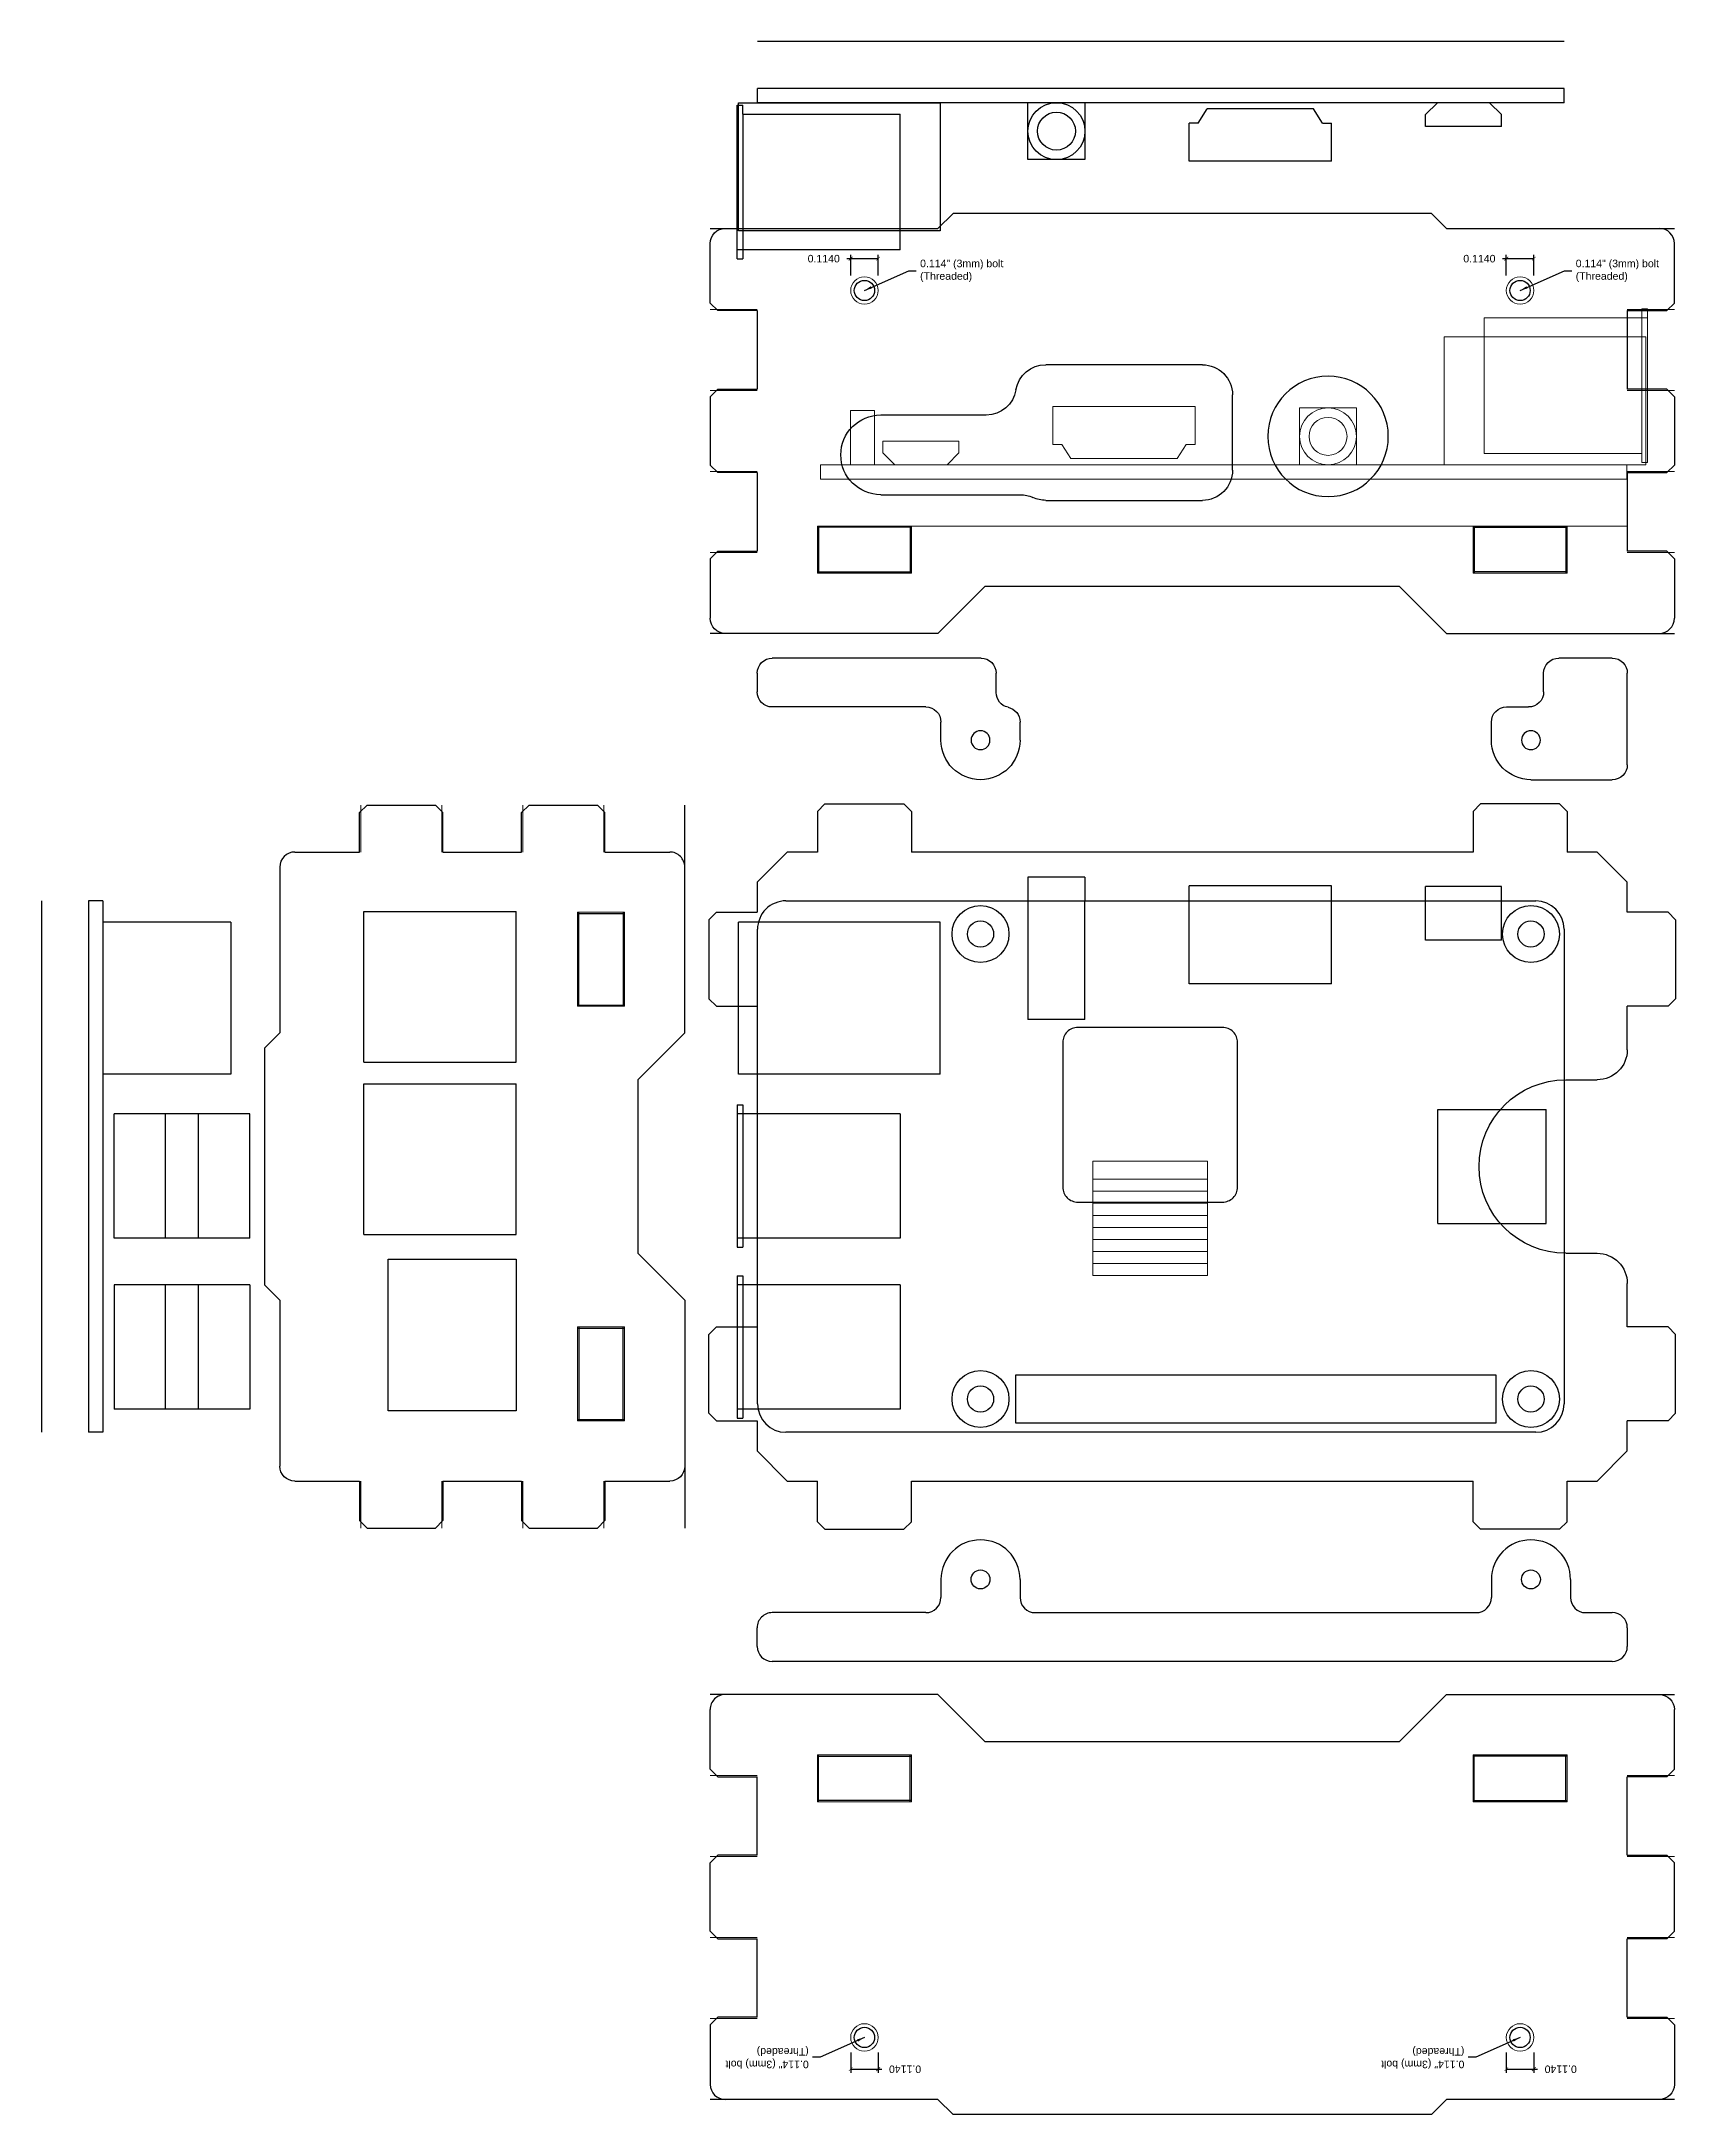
# Model space of a CAD drawing. Header units: inches. Extents: x 29.7 to 74.6, y -5.7 to 19.4.
# Drawn here: x 43.22 to 50, y 10.76 to 19.36 of the extents above; entities that cross this region are included whole.
import ezdxf

# ---------------------------------------------------------------- set-up
doc = ezdxf.new("R2010")
doc.units = ezdxf.units.IN
doc.header["$MEASUREMENT"] = 0
doc.layers.add('CUT', color=1, linetype='Continuous')
doc.layers.add('NOPLOT', color=40, linetype='Continuous', lineweight=5)
doc.styles.get("Standard").update_dxf_attribs({"font": 'arial.ttf'})
doc.dimstyles.get("Standard").update_dxf_attribs({"dimtxt": 0.18, "dimasz": 0.18, "dimexe": 0.18, "dimexo": 0.0625, "dimgap": 0.09, "dimtad": 0, "dimtih": 1, "dimtoh": 1, "dimdec": 4, "dimzin": 0, "dimdsep": 46, "dimtxsty": 'Standard', "dimcen": 0.09, "dimadec": 0, "dimazin": 0, "dimtfac": 1, "dimtdec": 4, "dimtofl": 0, "dimtmove": 0, "dimatfit": 3, "dimfxl": 1, "dimtolj": 1, "dimtzin": 0, "dimarcsym": 0})

# ---------------------------------------------------------------- blocks, each defined once
blk = doc.blocks.new('RaspPi')
for p, q in [((3, 28), (82, 28)), ((57.82, 27), (7.18, 27)), ((7.18, 27), (7.18, 22)), ((57.82, 22), (57.82, 27)), ((86.56, 11.5), (86.56, 26.5)), ((87.16, 26.5), (86.56, 26.5)), ((87.16, 11.5), (87.16, 26.5)), ((154, -28), (154, 28)), ((154, 28), (155.5, 28)), ((155.5, -28), (155.5, 28)), ((160.45, -28), (160.45, 28)), ((0, -25), (0, 25)), ((69.96, 12.45), (69.96, 25.55)), ((69.96, 25.55), (87.16, 25.55)), ((85, 25), (85, -25)), ((138.5, 25.55), (152.8, 25.55)), ((138.5, 12.45), (138.5, 25.55)), ((143.9, 25.55), (143.9, 12.45)), ((147.4, 25.55), (147.4, 12.45)), ((152.8, 12.45), (152.8, 25.55)), ((7.18, 22), (57.82, 22)), ((69.96, 12.45), (87.16, 12.45)), ((87.16, 11.5), (86.56, 11.5)), ((138.5, 12.45), (152.8, 12.45)), ((69.96, -5.55), (69.96, 7.55)), ((69.96, 7.55), (87.16, 7.55)), ((86.56, -6.5), (86.56, 8.5)), ((87.16, 8.5), (86.56, 8.5)), ((87.16, -6.5), (87.16, 8.5)), ((138.5, 7.55), (152.8, 7.55)), ((138.5, 7.55), (138.5, -5.55)), ((143.9, 7.55), (143.9, -5.55)), ((147.4, 7.55), (147.4, -5.55)), ((152.8, 7.55), (152.8, -5.55)), ((13.3, 6), (1.9, 6)), ((1.9, 6), (1.9, -6)), ((13.3, 6), (13.3, -6)), ((13.3, -6), (1.9, -6)), ((69.96, -5.55), (87.16, -5.55)), ((87.16, -6.5), (86.56, -6.5)), ((138.5, -5.55), (152.8, -5.55)), ((65.75, -9.75), (65.75, -25.75)), ((65.75, -9.75), (87, -9.75)), ((87, -9.75), (87, -25.75)), ((140.5, -25.75), (140.5, -9.75)), ((140.5, -9.75), (154, -9.75)), ((50.5, -15.5), (56.5, -15.5)), ((50.5, -15.5), (50.5, -28)), ((56.5, -28), (56.5, -15.5)), ((24.5, -19.25), (24.5, -29.6)), ((24.5, -19.25), (39.5, -19.25)), ((39.5, -19.25), (39.5, -29.6)), ((6.6, -23.85), (6.6, -29.5)), ((6.6, -23.85), (14.6, -23.85)), ((14.6, -23.85), (14.6, -29.5)), ((65.75, -25.75), (87, -25.75)), ((140.5, -25.75), (154, -25.75)), ((82, -28), (3, -28)), ((50.5, -30.5), (50.5, -28)), ((56.5, -30.5), (56.5, -28)), ((154, -28), (155.5, -28)), ((6.6, -29.5), (14.6, -29.5)), ((24.5, -29.6), (39.5, -29.6)), ((50.5, -30.5), (56.5, -30.5)), ((86.56, -96.61), (86.56, -95.66)), ((87.16, -95.66), (86.56, -95.66)), ((87.16, -95.66), (87.16, -111.86)), ((69.96, -96.61), (87.16, -96.61)), ((69.96, -96.61), (69.96, -110.91)), ((86.56, -110.91), (86.56, -96.61)), ((65.75, -98.61), (87, -98.61)), ((65.75, -112.11), (65.75, -98.61)), ((87, -98.61), (87, -112.11)), ((24.5, -105.96), (39.5, -105.96)), ((24.5, -105.96), (24.5, -109.96)), ((39.5, -105.96), (39.5, -109.96)), ((50.5, -112.11), (50.5, -106.11)), ((50.5, -106.11), (56.5, -106.11)), ((56.5, -106.11), (56.5, -112.11)), ((6.6, -109.61), (14.6, -109.61)), ((6.6, -109.61), (6.6, -110.86)), ((6.6, -110.86), (7.85, -112.11)), ((14.6, -110.86), (13.35, -112.11)), ((14.6, -109.61), (14.6, -110.86)), ((25.45, -109.96), (24.5, -109.96)), ((25.45, -109.96), (26.4, -111.46)), ((38.55, -109.96), (37.6, -111.46)), ((38.55, -109.96), (39.5, -109.96)), ((86.56, -110.91), (69.96, -110.91)), ((86.56, -110.91), (86.56, -111.86)), ((0, -112.11), (0, -113.61)), ((0, -112.11), (85, -112.11)), ((26.4, -111.46), (37.6, -111.46)), ((87, -112.11), (65.75, -112.11)), ((85, -112.11), (85, -113.61)), ((87.16, -111.86), (86.56, -111.86)), ((0, -113.61), (85, -113.61)), ((0, -118.56), (85, -118.56))]:
    blk.add_line(p, q)
for centre, radius in [((3.5, 24.5), 3), ((61.5, 24.5), 3), ((3.5, 24.5), 1.38), ((61.5, 24.5), 1.38), ((3.5, -24.5), 3), ((61.5, -24.5), 3), ((3.5, -24.5), 1.38), ((61.5, -24.5), 1.38), ((53.5, -109.11), 3), ((53.5, -109.11), 2)]:
    blk.add_circle(centre, radius)
for centre, start, end in [((3, 25), 90, 180), ((82, 25), 0, 90), ((3, -25), 180, 270), ((82, -25), 270, 0)]:
    blk.add_arc(centre, 3, start, end)
at = {"layer": 'NOPLOT'}
for p, q in [((49.66, 11.49), (37.59, 11.49)), ((37.59, -0.57), (37.59, 11.49)), ((49.66, -0.57), (49.66, 11.49)), ((49.66, 10.22), (37.59, 10.22)), ((49.66, 8.95), (37.59, 8.95)), ((49.66, 7.68), (37.59, 7.68)), ((49.66, 6.41), (37.59, 6.41)), ((49.66, 5.14), (37.59, 5.14)), ((49.66, 3.87), (37.59, 3.87)), ((49.66, 2.6), (37.59, 2.6)), ((49.66, 1.33), (37.59, 1.33)), ((49.66, -0.57), (37.59, -0.57))]:
    blk.add_line(p, q, dxfattribs=at)
blk = doc.blocks.new('Pi_SideView')
for p, q in [((0, 0.2815), (0.6772, 0.2815)), ((0, 0.2815), (0, -0.2815)), ((0.6535, 0.2815), (0.6535, 0.3189)), ((0.6772, 0.3189), (0.6535, 0.3189)), ((0.6535, -0.2815), (0.6535, 0.2815)), ((0.6772, 0.3189), (0.6772, -0.3189)), ((-0.1657, 0.2028), (0.6709, 0.2028)), ((-0.1657, -0.3287), (-0.1657, 0.2028)), ((0.6709, 0.2028), (0.6709, -0.3287)), ((-2.6293, -0.3287), (-2.6293, -0.1037)), ((-2.6293, -0.1037), (-2.5293, -0.1037)), ((-2.5293, -0.3287), (-2.5293, -0.1037)), ((-1.7898, -0.0866), (-1.1992, -0.0866)), ((-1.7898, -0.0866), (-1.7898, -0.2441)), ((-1.1992, -0.0866), (-1.1992, -0.2441)), ((-0.7661, -0.3287), (-0.7661, -0.0925)), ((-0.7661, -0.0925), (-0.5299, -0.0925)), ((-0.5299, -0.0925), (-0.5299, -0.3287)), ((-2.4945, -0.2303), (-2.1795, -0.2303)), ((-2.4945, -0.2303), (-2.4945, -0.2795)), ((-2.1795, -0.2303), (-2.1795, -0.2795)), ((-1.7524, -0.2441), (-1.7898, -0.2441)), ((-1.7524, -0.2441), (-1.715, -0.3031)), ((-1.2366, -0.2441), (-1.274, -0.3031)), ((-1.2366, -0.2441), (-1.1992, -0.2441)), ((-2.7543, -0.3287), (-2.7543, -0.3878)), ((-2.7543, -0.3287), (0.5921, -0.3287)), ((-2.4945, -0.2795), (-2.4453, -0.3287)), ((-2.1795, -0.2795), (-2.2287, -0.3287)), ((-1.715, -0.3031), (-1.274, -0.3031)), ((0.6709, -0.3287), (-0.1657, -0.3287)), ((0.6535, -0.2815), (0, -0.2815)), ((0.5921, -0.3287), (0.5921, -0.3878)), ((0.6535, -0.2815), (0.6535, -0.3189)), ((0.6772, -0.3189), (0.6535, -0.3189)), ((-2.7543, -0.3878), (0.5921, -0.3878)), ((-2.7543, -0.5828), (0.5921, -0.5828))]:
    blk.add_line(p, q)
for radius in [0.1181, 0.0787]:
    blk.add_circle((-0.648, -0.2106), radius)
blk = doc.blocks.new('TabHole2')
for p, q in [((-0.195, 0.0925), (0.195, 0.0925)), ((-0.19, 0.0975), (-0.19, -0.0975)), ((0.19, 0.0975), (0.19, -0.0975)), ((0.195, -0.0925), (-0.195, -0.0925))]:
    blk.add_line(p, q)
at = {"layer": 'NOPLOT'}
for p, q in [((-0.195, 0.0975), (0.195, 0.0975)), ((-0.195, 0.0975), (-0.195, -0.0975)), ((0.195, 0.0975), (0.195, -0.0975)), ((0.195, -0.0975), (-0.195, -0.0975))]:
    blk.add_line(p, q, dxfattribs=at)
blk = doc.blocks.new('TabHole')
blk.add_blockref('TabHole2', (0, 0))
blk = doc.blocks.new('FootCurve')
for p, q in [((-1.14, 0.195), (-0.945, 0)), ((-0.945, 0), (0, 0))]:
    blk.add_line(p, q)
blk = doc.blocks.new('Serration_2')
for p, q in [((0, 1.6175), (0, 1.349)), ((0, 1.349), (0.16375, 1.349)), ((0.16375, 1.349), (0.195, 1.31775)), ((0.195, 1.31775), (0.195, 1.03425)), ((0.16375, 1.003), (0.195, 1.03425)), ((0, 1.003), (0, 0.677)), ((0, 1.003), (0.16375, 1.003)), ((0, 0.677), (0.16375, 0.677)), ((0.16375, 0.677), (0.195, 0.64575)), ((0.195, 0.64575), (0.195, 0.36225)), ((0.16375, 0.331), (0.195, 0.36225)), ((0, 0.331), (0, 0.0625)), ((0, 0.331), (0.16375, 0.331))]:
    blk.add_line(p, q)
for centre, start, end in [((-0.0625, 1.6175), 0, 90), ((-0.0625, 0.0625), 270, 0)]:
    blk.add_arc(centre, 0.0625, start, end)
at = {"layer": 'NOPLOT'}
for p, q in [((0, 1.344), (0.195, 1.344)), ((0, 1.008), (0.195, 1.008)), ((0, 0.672), (0.195, 0.672)), ((0, 0.336), (0.195, 0.336))]:
    blk.add_line(p, q, dxfattribs=at)
blk = doc.blocks.new('Front')
for p, q in [((-0.555, -0.0625), (-1.2425, -0.0625)), ((-0.555, -0.0625), (-0.4925, 0)), ((-0.4925, 0), (0.4925, 0)), ((0.4925, 0), (0.555, -0.0625)), ((1.2425, -0.0625), (0.555, -0.0625)), ((-0.2815, -0.4114), (-0.2815, -1.0434)), ((0.3431, -0.4114), (0.3431, -1.0434)), ((0.4331, -0.4114), (0.4331, -1.0434)), ((-0.3839, -0.5119), (-0.3839, -1.0434)), ((-0.3839, -1.0434), (-1.0138, -1.0434)), ((-0.2815, -1.0434), (0.3431, -1.0434)), ((0.4331, -1.0434), (1.0577, -1.0434)), ((0.36, -1.5475), (-0.36, -1.5475))]:
    blk.add_line(p, q)
for points in [[(-0.2815, -0.4114), (0.3431, -0.4114)], [(0.4331, -0.4114), (1.0577, -0.4114), (1.0577, -1.0434)], [(-1.0138, -1.0434), (-1.0138, -0.5119), (-0.3839, -0.5119)]]:
    blk.add_lwpolyline(points)
at = {"xscale": -1}
for name, p in [('Serration_2', (-1.305, -1.7425)), ('TabHole', (-0.86, -1.395)), ('FootCurve', (-1.5, -1.7425))]:
    blk.add_blockref(name, p, dxfattribs=at)
for name, p in [('Serration_2', (1.305, -1.7425)), ('TabHole', (0.86, -1.395)), ('FootCurve', (1.5, -1.7425))]:
    blk.add_blockref(name, p)
blk = doc.blocks.new('Serration_3')
for p, q in [((0, 1.37025), (0, 1.6175)), ((-0.195, 1.339), (-0.03125, 1.339)), ((-0.195, 1.339), (-0.195, 1.013)), ((-0.03125, 1.339), (0, 1.37025)), ((-0.03125, 1.013), (-0.195, 1.013)), ((-0.03125, 1.013), (0, 0.98175)), ((0, 0.98175), (0, 0.69825)), ((-0.03125, 0.667), (0, 0.69825)), ((-0.195, 0.667), (-0.03125, 0.667)), ((-0.195, 0.667), (-0.195, 0.341)), ((-0.03125, 0.341), (-0.195, 0.341)), ((-0.03125, 0.341), (0, 0.30975)), ((0, 0.30975), (0, 0.0625))]:
    blk.add_line(p, q)
for centre, start, end in [((-0.0625, 1.6175), 0, 90), ((-0.0625, 0.0625), 270, 0)]:
    blk.add_arc(centre, 0.0625, start, end)
at = {"layer": 'NOPLOT'}
for p, q in [((-0.195, 1.344), (0, 1.344)), ((-0.195, 1.008), (0, 1.008)), ((-0.195, 0.672), (0, 0.672)), ((-0.195, 0.336), (0, 0.336))]:
    blk.add_line(p, q, dxfattribs=at)
blk = doc.blocks.new('_ArchTick')
at = {"color": 0, "linetype": 'ByBlock', "const_width": 0.15}
blk.add_lwpolyline([(-0.5, -0.5), (0.5, 0.5)], dxfattribs=at)
blk = doc.blocks.new('*D59')
at = {"layer": 'Defpoints', "color": 0, "transparency": 16777216}
for p in [(46.787, 17.3759), (46.787, 17.2441), (46.901, 17.2441)]:
    blk.add_point(p, dxfattribs=at)
at = {"layer": 'NOPLOT', "color": 0, "lineweight": -2, "transparency": 16777216}
for p, q in [((46.787, 17.3759), (46.7714, 17.3759)), ((46.787, 17.3066), (46.787, 17.3915)), ((46.901, 17.3759), (46.787, 17.3759)), ((46.901, 17.3066), (46.901, 17.3915))]:
    blk.add_line(p, q, dxfattribs=at)
at = {"layer": 'NOPLOT', "color": 0, "lineweight": -2, "transparency": 16777216, "xscale": 0.015625, "yscale": 0.015625, "zscale": 0.015625, "rotation": 180}
blk.add_blockref('_ArchTick', (46.787, 17.3759), dxfattribs=at)
at = {"layer": 'NOPLOT', "color": 0, "lineweight": -2, "transparency": 16777216, "xscale": 0.015625, "yscale": 0.015625, "zscale": 0.015625}
blk.add_blockref('_ArchTick', (46.901, 17.3759), dxfattribs=at)
at = {"layer": 'NOPLOT', "color": 0, "transparency": 16777216, "insert": (46.6753, 17.3759), "char_height": 0.03125, "attachment_point": 5}
blk.add_mtext('\\A1;0.1140', dxfattribs=at)
blk = doc.blocks.new('Baseplate')
for p, q in [((-0.5, 1.4737), (-0.4688, 1.505)), ((-0.5, 1.4737), (-0.5, 1.305)), ((-0.4688, 1.505), (-0.1413, 1.505)), ((-0.1413, 1.505), (-0.11, 1.4737)), ((-0.11, 1.4737), (-0.11, 1.305)), ((2.22, 1.4737), (2.2512, 1.505)), ((2.22, 1.4737), (2.22, 1.305)), ((2.5787, 1.505), (2.2512, 1.505)), ((2.5787, 1.505), (2.61, 1.4737)), ((2.61, 1.4737), (2.61, 1.305)), ((-0.95, 1.0237), (-0.9188, 1.055)), ((-0.9188, 1.055), (-0.75, 1.055)), ((3.0287, 1.055), (2.86, 1.055)), ((3.0287, 1.055), (3.06, 1.0237)), ((-0.95, 1.0237), (-0.95, 0.6962)), ((3.06, 1.0237), (3.06, 0.6962)), ((-0.95, 0.6962), (-0.9188, 0.665)), ((3.06, 0.6962), (3.0287, 0.665)), ((-0.9188, 0.665), (-0.75, 0.665)), ((-0.75, 0.4849), (-0.75, 0.665)), ((3.0287, 0.665), (2.86, 0.665)), ((-0.4949, 0.3599), (-0.625, 0.3599)), ((-0.4949, -0.3599), (-0.625, -0.3599)), ((-0.75, -0.665), (-0.75, -0.4849)), ((-0.95, -0.6962), (-0.9188, -0.665)), ((-0.9188, -0.665), (-0.75, -0.665)), ((3.0287, -0.665), (2.86, -0.665)), ((3.0287, -0.665), (3.06, -0.6962)), ((-0.95, -1.0237), (-0.95, -0.6962)), ((3.06, -1.0237), (3.06, -0.6962)), ((-0.9188, -1.055), (-0.95, -1.0237)), ((3.06, -1.0237), (3.0287, -1.055)), ((-0.9188, -1.055), (-0.75, -1.055)), ((3.0287, -1.055), (2.86, -1.055)), ((-0.5, -1.4737), (-0.5, -1.305)), ((-0.11, -1.4737), (-0.11, -1.305)), ((2.22, -1.4737), (2.22, -1.305)), ((2.61, -1.4737), (2.61, -1.305)), ((-0.4688, -1.505), (-0.5, -1.4737)), ((-0.4688, -1.505), (-0.1413, -1.505)), ((-0.1413, -1.505), (-0.11, -1.4737)), ((2.2512, -1.505), (2.22, -1.4737)), ((2.5787, -1.505), (2.2512, -1.505)), ((2.61, -1.4737), (2.5787, -1.505))]:
    blk.add_line(p, q)
for points in [[(-0.75, 1.055), (-0.75, 1.18), (-0.625, 1.305), (-0.5, 1.305)], [(-0.11, 1.305), (2.22, 1.305)], [(2.61, 1.305), (2.735, 1.305), (2.86, 1.18), (2.86, 1.055)], [(2.86, 0.665), (2.86, -0.665)], [(-0.5, -1.305), (-0.625, -1.305), (-0.75, -1.18), (-0.75, -1.055)], [(2.86, -1.055), (2.86, -1.18), (2.735, -1.305), (2.61, -1.305)], [(2.22, -1.305), (-0.11, -1.305)]]:
    blk.add_lwpolyline(points)
blk.add_lwpolyline([(0.9296, 0.5774), (1.5296, 0.5774, -0.414214), (1.5921, 0.5149), (1.5921, -0.0851, -0.414214), (1.5296, -0.1476), (0.9296, -0.1476, -0.414214), (0.8671, -0.0851), (0.8671, 0.5149, -0.414214)], format="xyb", close=True)
for centre, radius, start, end in [((-0.625, 0.4849), 0.125, 180, 270), ((-0.4949, 0), 0.3599, 270, 90), ((-0.625, -0.4849), 0.125, 90, 180)]:
    blk.add_arc(centre, radius, start, end)
blk = doc.blocks.new('Spacer_Front')
for p, q in [((-0.3999, -0.1016), (-0.3999, 0.2779)), ((-0.3374, 0.3404), (-0.1152, 0.3404)), ((-0.0527, 0.2003), (-0.0527, 0.2779)), ((-0.3999, 0.2003), (-0.3999, 0.2003)), ((-0.0527, 0.2003), (-0.0527, 0.2003)), ((0.1016, 0.1378), (0.0098, 0.1378)), ((0.1641, 0), (0.1641, 0.0753)), ((0, -0.1641), (-0.3374, -0.1641))]:
    blk.add_line(p, q)
blk.add_circle((0, 0), 0.0392)
for centre, radius, start, end in [((-0.3374, 0.2779), 0.0625, 90, 180), ((-0.1152, 0.2779), 0.0625, 0, 90), ((0.0098, 0.2003), 0.0625, 180, 270), ((0.1016, 0.0753), 0.0625, 0, 90), ((0, 0), 0.1641, 270, 0), ((-0.3374, -0.1016), 0.0625, 180, 270)]:
    blk.add_arc(centre, radius, start, end)
blk = doc.blocks.new('Spacer_Front2')
for p, q in [((-0.065, 0.1976), (-0.065, 0.2779)), ((-0.0025, 0.3404), (0.8641, 0.3404)), ((0.9266, 0.2779), (0.9266, 0.2003)), ((-0.065, 0.2003), (-0.065, 0.2003)), ((0.9266, 0.2003), (0.9266, 0.2003)), ((0.2266, 0.1378), (0.8641, 0.1378)), ((-0.1641, 0), (-0.1641, 0.0753)), ((0.1641, 0), (0.1641, 0.0753))]:
    blk.add_line(p, q)
blk.add_circle((0, 0), 0.0392)
for centre, radius, start, end in [((-0.0025, 0.2779), 0.0625, 90, 180), ((0.8641, 0.2779), 0.0625, 0, 90), ((-0.1275, 0.1976), 0.0625, 281.92401, 0), ((0.8641, 0.2003), 0.0625, 270, 0), ((-0.1016, 0.0753), 0.0625, 101.92401, 180), ((0.2266, 0.0753), 0.0625, 90, 180), ((0, 0), 0.1641, 180, 0)]:
    blk.add_arc(centre, radius, start, end)
blk = doc.blocks.new('Spacer')
for p, q in [((-1.805, -0.0625), (-1.805, 0.0151)), ((-1.7425, 0.0776), (1.7425, 0.0776)), ((1.805, 0.0151), (1.805, -0.0625)), ((-1.805, -0.0625), (-1.805, -0.0625)), ((1.805, -0.0625), (1.805, -0.0625)), ((-1.6317, -0.125), (-1.7425, -0.125)), ((0.6518, -0.125), (-1.1784, -0.125)), ((1.105, -0.125), (1.7425, -0.125)), ((-1.5692, -0.2628), (-1.5692, -0.1875)), ((-1.2409, -0.2628), (-1.2409, -0.1875)), ((0.7143, -0.2628), (0.7143, -0.1875)), ((1.0425, -0.2628), (1.0425, -0.1875))]:
    blk.add_line(p, q)
for centre in [(-1.4051, -0.2628), (0.8784, -0.2628)]:
    blk.add_circle(centre, 0.0392)
for centre, radius, start, end in [((-1.7425, 0.0151), 0.0625, 90, 180), ((1.7425, 0.0151), 0.0625, 0, 90), ((-1.7425, -0.0625), 0.0625, 180, 270), ((1.7425, -0.0625), 0.0625, 270, 0), ((-1.6317, -0.1875), 0.0625, 0, 90), ((-1.1784, -0.1875), 0.0625, 90, 180), ((0.6518, -0.1875), 0.0625, 0, 90), ((1.105, -0.1875), 0.0625, 90, 180), ((-1.4051, -0.2628), 0.1641, 180, 0), ((0.8784, -0.2628), 0.1641, 180, 0)]:
    blk.add_arc(centre, radius, start, end)
blk = doc.blocks.new('Threaded3mmBolt')
blk.add_circle((0, 0), 0.042)
at = {"layer": 'NOPLOT'}
blk.add_circle((0, 0), 0.057, dxfattribs=at)
at = {"layer": 'NOPLOT', "insert": (0.23093, 0.08137), "char_height": 0.03125, "attachment_point": 4}
blk.add_mtext('\\A1;0.114" (3mm) bolt^J(Threaded)', dxfattribs=at)
at = {"layer": 'NOPLOT'}
dim = blk.add_linear_dim(base=(-0.057, 0.13184), p1=(0.057, 0), p2=(-0.057, 0), dimstyle='Standard', override={"dimtxt": 0.03125, "dimasz": 0.015625, "dimexe": 0.015625, "dimgap": 0.03125, "dimblk1": 'ArchTick', "dimblk2": 'ArchTick', "dimsah": 1}, dxfattribs=at)
dim.commit()
dim.dimension.update_dxf_attribs({"geometry": '*D59', "text_midpoint": (-0.16869, 0.13184), "insert": (-46.84401, -17.24406)})
at = {"layer": 'NOPLOT', "annotation_type": 0, "has_hookline": 1, "hookline_direction": 0, "text_width": 0.34334}
blk.add_leader([(0, 0), (0.18406, 0.08137), (0.21531, 0.08137)], dimstyle='Standard', override={"dimasz": 0.03125, "dimgap": 0.015625}, dxfattribs=at)
blk = doc.blocks.new('OtherSide')
for p, q in [((-2, -0.0625), (-1.055, -0.0625)), ((-0.9925, 0), (-1.055, -0.0625)), ((-0.9925, 0), (0.9925, 0)), ((0.9925, 0), (1.055, -0.0625)), ((1.055, -0.0625), (2, -0.0625)), ((0.86, -1.5475), (-0.86, -1.5475))]:
    blk.add_line(p, q)
at = {"xscale": -1}
for name, p in [('Serration_3', (-2, -1.7425)), ('TabHole', (-1.36, -1.395)), ('FootCurve', (-2, -1.7425))]:
    blk.add_blockref(name, p, dxfattribs=at)
for name, p in [('Serration_3', (2, -1.7425)), ('TabHole', (1.36, -1.395)), ('FootCurve', (2, -1.7425))]:
    blk.add_blockref(name, p)
at = {"layer": 'CUT'}
for p in [(-1.36, -0.32), (1.36, -0.32)]:
    blk.add_blockref('Threaded3mmBolt', p, dxfattribs=at)
blk = doc.blocks.new('Side')
for p, q in [((-0.9925, 0), (0.9925, 0)), ((0.9925, 0), (1.055, -0.0625)), ((-1.055, -0.0625), (-2, -0.0625)), ((-1.055, -0.0625), (-0.9925, 0)), ((2, -0.0625), (1.055, -0.0625)), ((-0.042, -0.6283), (0.608, -0.6283)), ((-0.167, -1.0658), (-0.167, -0.7533)), ((0.8545, -0.8367), (1.2924, -0.8367)), ((0.608, -1.1908), (-0.042, -1.1908)), ((1.2924, -1.1674), (0.7137, -1.1674))]:
    blk.add_line(p, q)
blk.add_lwpolyline([(-0.86, -1.5475), (0.86, -1.5475)])
blk.add_circle((-0.5634, -0.9253), 0.25)
for centre, radius, start, end in [((-0.042, -0.7533), 0.125, 90, 180), ((0.608, -0.7533), 0.125, 9.5893, 90), ((0.8545, -0.7117), 0.125, 189.5893, 270), ((1.2924, -1.002), 0.1654, 270, 90), ((-0.042, -1.0658), 0.125, 180, 270), ((0.608, -1.0658), 0.125, 270, 295.00783), ((0.7137, -1.2924), 0.125, 90, 115.00783)]:
    blk.add_arc(centre, radius, start, end)
at = {"xscale": -1}
for name, p in [('Serration_3', (-2, -1.7425)), ('TabHole', (-1.36, -1.395)), ('FootCurve', (-2, -1.7425))]:
    blk.add_blockref(name, p, dxfattribs=at)
for name, p in [('Serration_3', (2, -1.7425)), ('TabHole', (1.36, -1.395)), ('FootCurve', (2, -1.7425))]:
    blk.add_blockref(name, p)
at = {"layer": 'CUT', "xscale": -1}
for p in [(-1.36, -0.32), (1.36, -0.32)]:
    blk.add_blockref('Threaded3mmBolt', p, dxfattribs=at)

msp = doc.modelspace()

# ---------------------------------------------------------------- block references
at = {"xscale": 0.03937007874015748, "yscale": 0.03937007874015748, "zscale": 0.03937007874015748, "rotation": 180}
msp.add_blockref('RaspPi', (49.5338, 14.6897), dxfattribs=at)
at = {"layer": 'CUT', "xscale": -1}
for name, p in [('Side', (47.9909, 18.6444)), ('Spacer_Front2', (47.1125, 16.4586)), ('Spacer_Front', (49.396, 16.4586)), ('Baseplate', (49.0459, 14.6897))]:
    msp.add_blockref(name, p, dxfattribs=at)
at = {"layer": 'CUT'}
for name, p, rotation in [('Front', (44.143, 14.6897), 89.99999999999999), ('Spacer', (47.9909, 12.714), 180), ('OtherSide', (47.9909, 10.7567), 180)]:
    msp.add_blockref(name, p, dxfattribs=dict(at, rotation=rotation))
at = {"layer": 'NOPLOT'}
msp.add_blockref('Pi_SideView', (49.2023, 17.9297), dxfattribs=at)

doc.saveas('drawing.dxf')
